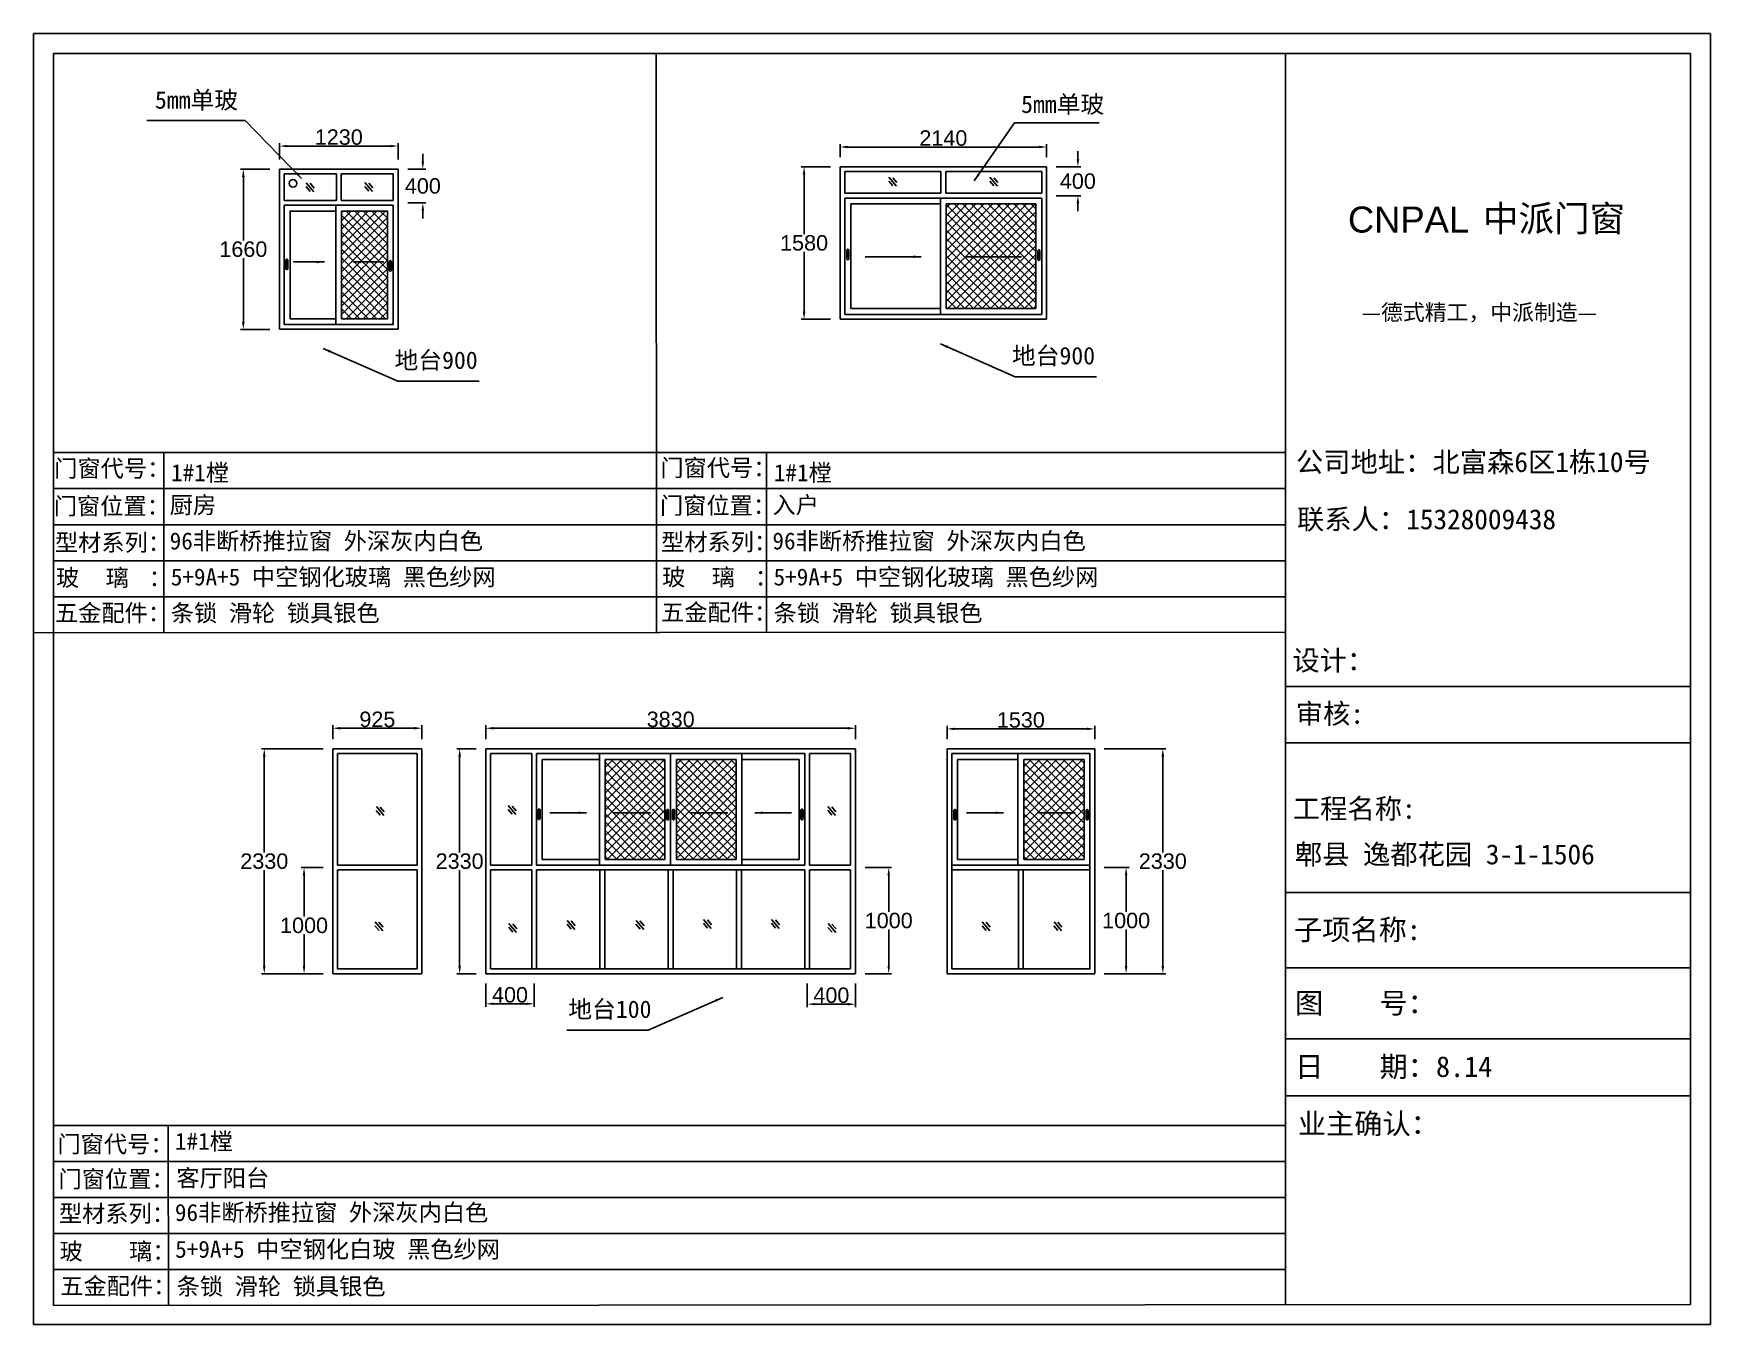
# Model space of a CAD drawing. Header units: inches. Extents: x -138455 to 599497, y -747149 to 13167.
# Drawn here: x 520284 to 537659, y -321269 to -307895 of the extents above; entities that cross this region are included whole.
import ezdxf

# ---------------------------------------------------------------- set-up
doc = ezdxf.new("R2010")
doc.units = ezdxf.units.IN
doc.header["$MEASUREMENT"] = 0
doc.header["$PDMODE"] = 35
doc.header["$PDSIZE"] = -3
doc.layers.add('0 @ 1', color=7, linetype='Continuous')
doc.styles.add('Annotative', font='arialbd.ttf')
doc.styles.add('MtXpl_', font='')
doc.styles.add('MtXpl__1', font='')
doc.styles.get("Standard").update_dxf_attribs({"font": 'arial.ttf'})
doc.styles.get('MtXpl_').set_extended_font_data('SimSun')
doc.styles.get('MtXpl__1').set_extended_font_data('SimSun', bold=True)
doc.dimstyles.get("Standard").update_dxf_attribs({"dimtxt": 80, "dimasz": 70, "dimexe": 40, "dimexo": 80, "dimgap": 0, "dimtad": 1, "dimtih": 1, "dimtoh": 1, "dimdec": 0, "dimzin": 0, "dimdsep": 46, "dimtxsty": 'Standard', "dimcen": 0.09, "dimadec": 0, "dimazin": 0, "dimtfac": 1, "dimtdec": 0, "dimtofl": 0, "dimtmove": 0, "dimatfit": 3, "dimfxl": 0, "dimtolj": 1, "dimtzin": 0, "dimarcsym": 0})

msp = doc.modelspace()

# ---------------------------------------------------------------- texts
msp.add_text('CNPAL', height=269.64).set_placement((533903.1, -309957.2))
for s, height, style, p in [('中派门窗', 269.64, 'MtXpl_', (535303.2, -309946.1)), ('—德式精工，中派制造—', 165.935, 'MtXpl_', (534044.1, -310866.2)), ('公司地址：北富森6区1栋10号', 207.419, 'MtXpl_', (533364.4, -312437.9)), ('1#1樘', 176.38, 'MtXpl__1', (521709.1, -312533.3)), ('1#1樘', 176.38, 'MtXpl__1', (527954.7, -312533.3)), ('厨房', 176.38, 'MtXpl__1', (521694.6, -312867)), ('入户', 176.38, 'MtXpl__1', (527940.3, -312867)), ('联系人：15328009438', 207.419, 'MtXpl_', (533375.7, -313030.9)), ('96非断桥推拉窗 外深灰内白色', 176.385, 'MtXpl__1', (521694.6, -313240.1)), ('96非断桥推拉窗 外深灰内白色', 176.385, 'MtXpl__1', (527940.3, -313240.1)), ('5+9A+5 中空钢化玻璃 黑色纱网 ', 176.385, 'MtXpl__1', (521706.3, -313613.2)), ('5+9A+5 中空钢化玻璃 黑色纱网 ', 176.385, 'MtXpl__1', (527951.9, -313613.2)), ('条锁 滑轮 锁具银色 ', 176.385, 'MtXpl__1', (521706.3, -313986.3)), ('条锁 滑轮 锁具银色 ', 176.385, 'MtXpl__1', (527951.9, -313986.3)), ('设计：', 207.42, 'MtXpl_', (533327.1, -314492.8)), ('审核:', 207.42, 'MtXpl_', (533362.7, -315045.2)), ('工程名称:', 207.42, 'MtXpl_', (533332.3, -316029)), ('郫县 逸都花园 3-1-1506', 207.419, 'MtXpl_', (533352, -316502)), ('子项名称:', 214.34, 'MtXpl_', (533344.3, -317286.3)), ('图    号：', 214.34, 'MtXpl_', (533354.5, -318046.3)), ('日    期：8.14', 214.336, 'MtXpl_', (533355.2, -318704.8)), ('业主确认：', 214.34, 'MtXpl_', (533384, -319296.1)), ('门窗代号：', 176.38, 'MtXpl__1', (520531.9, -319488.7)), ('门窗位置：', 176.38, 'MtXpl__1', (520543.1, -319850.9)), ('型材系列：', 176.38, 'MtXpl__1', (520546.7, -320208)), ('玻    璃：', 176.38, 'MtXpl__1', (520554.2, -320598.7)), ('五金配件：', 176.38, 'MtXpl__1', (520560.4, -320957.9))]:
    msp.add_text(s, height=height, dxfattribs=dict(style=style)).set_placement(p)
at = {"char_height": 176.385, "attachment_point": 1, "style": 'MtXpl__1'}
for s, width, insert in [('{\\fSimSun|b1|i0|c134|p2;1#1樘}', 4396.385, (521749.3, -319283.3)), ('{\\fSimSun|b1|i0|c134|p2;客厅阳台}', 4396.385, (521763.9, -319663.5)), ('{\\fSimSun|b1|i0|c134|p2;96非断桥推拉窗 外深灰内白色}', 9006.576, (521748.8, -320020.7)), ('{\\fSimSun|b1|i0|c134|p2;5+9A+5 中空钢化白玻 黑色纱网}', 7839.588, (521751.5, -320401.5)), ('{\\fSimSun|b1|i0|c134|p2;条锁 滑轮 锁具银色 }', 7563.173, (521767, -320785.8))]:
    msp.add_mtext_dynamic_manual_height_columns(s, width=width, gutter_width=903.5, heights=[0], dxfattribs=dict(at, insert=insert))
at = {"layer": '0 @ 1', "style": 'Annotative'}
for s, p in [('门窗代号：', (520498, -312488.5)), ('门窗代号：', (526778.9, -312482.6)), ('门窗位置：', (520494.2, -312878.8)), ('门窗位置：', (526775.1, -312872.9)), ('型材系列：', (520505.3, -313256.3)), ('型材系列：', (526786.2, -313250.5)), ('玻    璃   ：', (520516.7, -313620.7)), ('玻    璃   ：', (526797.6, -313614.9)), ('五金配件：', (520505.6, -313985.5)), ('五金配件：', (526786.5, -313979.7))]:
    msp.add_text(s, height=176.38, dxfattribs=at).set_placement(p)
at = {"layer": '0 @ 1', "char_height": 180.693, "style": 'Annotative'}
for s, insert, attachment_point in [('{\\fSimSun|b1|i0|c134|p2;5mm单玻}', (521542.1, -308492.9), 1), ('{\\fSimSun|b1|i0|c134|p2;5mm单玻}', (531378.1, -308537.5), 3), ('{\\fSimSun|b1|i0|c134|p2;地台900}', (524024.3, -311188.7), 1), ('{\\fSimSun|b1|i0|c134|p2;地台900}', (530421.4, -311142.1), 1), ('{\\fSimSun|b1|i0|c134|p2;地台100}', (526686.5, -317912.6), 3)]:
    msp.add_mtext_dynamic_manual_height_columns(s, width=1237.966, gutter_width=903.5, heights=[0], dxfattribs=dict(at, insert=insert, attachment_point=attachment_point))

# ---------------------------------------------------------------- blocks, each defined once
blk = doc.blocks.new('*D1185')
at = {"color": 0, "lineweight": -2, "transparency": 16777216}
for p, q in [((530881, -309275), (531135, -309275)), ((531105, -309195), (531105, -309115)), ((530881, -309575), (531135, -309575)), ((531105, -309655), (531105, -309735))]:
    blk.add_line(p, q, dxfattribs=at)
at = {"color": 0, "transparency": 16777216}
for points in [[(531092, -309195), (531119, -309195), (531105, -309275)], [(531092, -309655), (531119, -309655), (531105, -309575)]]:
    blk.add_solid(points, dxfattribs=at)
at = {"layer": 'Defpoints', "color": 0, "transparency": 16777216}
for p in [(530781, -309275), (531105, -309275), (530781, -309575)]:
    blk.add_point(p, dxfattribs=at)
at = {"color": 0, "transparency": 16777216, "insert": (531105, -309425), "char_height": 160, "attachment_point": 5}
blk.add_mtext('\\A1;400', dxfattribs=at)
blk = doc.blocks.new('*D1186')
at = {"color": 0, "lineweight": -2, "transparency": 16777216}
for p, q in [((528641, -309175), (528641, -309041)), ((528721, -309071), (530701, -309071)), ((530781, -309175), (530781, -309041))]:
    blk.add_line(p, q, dxfattribs=at)
at = {"color": 0, "transparency": 16777216}
for points in [[(528721, -309057), (528721, -309084), (528641, -309071)], [(530701, -309057), (530701, -309084), (530781, -309071)]]:
    blk.add_solid(points, dxfattribs=at)
at = {"layer": 'Defpoints', "color": 0, "transparency": 16777216}
for p in [(530781, -309071), (528641, -309275), (530781, -309275)]:
    blk.add_point(p, dxfattribs=at)
at = {"color": 0, "transparency": 16777216, "insert": (529711, -308979), "char_height": 160, "attachment_point": 5}
blk.add_mtext('\\A1;2140', dxfattribs=at)
blk = doc.blocks.new('*D1187')
at = {"color": 0, "lineweight": -2, "transparency": 16777216}
for p, q in [((528541, -309275), (528238, -309275)), ((528268, -309355), (528268, -309973)), ((528268, -310775), (528268, -310156)), ((528541, -310855), (528238, -310855))]:
    blk.add_line(p, q, dxfattribs=at)
at = {"color": 0, "transparency": 16777216}
for points in [[(528254, -309355), (528281, -309355), (528268, -309275)], [(528254, -310775), (528281, -310775), (528268, -310855)]]:
    blk.add_solid(points, dxfattribs=at)
at = {"layer": 'Defpoints', "color": 0, "transparency": 16777216}
for p in [(528641, -309275), (528268, -310855), (528641, -310855)]:
    blk.add_point(p, dxfattribs=at)
at = {"color": 0, "transparency": 16777216, "insert": (528268, -310065), "char_height": 160, "attachment_point": 5}
blk.add_mtext('\\A1;1580', dxfattribs=at)
blk = doc.blocks.new('123as')
at = {"color": 0}
for p, q in [((90194, 51330), (90312, 51470)), ((90189, 51387), (90252, 51462)), ((90251, 51335), (90314, 51410))]:
    blk.add_line(p, q, dxfattribs=at)
blk = doc.blocks.new('*D1188')
at = {"color": 0, "lineweight": -2, "transparency": 16777216}
for p, q in [((524318, -309220), (524318, -309140)), ((524162, -309300), (524348, -309300)), ((524162, -309650), (524348, -309650)), ((524318, -309730), (524318, -309810))]:
    blk.add_line(p, q, dxfattribs=at)
at = {"color": 0, "transparency": 16777216}
for points in [[(524304, -309220), (524331, -309220), (524318, -309300)], [(524304, -309730), (524331, -309730), (524318, -309650)]]:
    blk.add_solid(points, dxfattribs=at)
at = {"layer": 'Defpoints', "color": 0, "transparency": 16777216}
for p in [(524062, -309300), (524318, -309300), (524062, -309650)]:
    blk.add_point(p, dxfattribs=at)
at = {"color": 0, "transparency": 16777216, "insert": (524318, -309475), "char_height": 160, "attachment_point": 5}
blk.add_mtext('\\A1;400', dxfattribs=at)
blk = doc.blocks.new('*D1189')
at = {"color": 0, "lineweight": -2, "transparency": 16777216}
for p, q in [((522832, -309200), (522832, -309031)), ((522912, -309061), (523982, -309061)), ((524062, -309200), (524062, -309031))]:
    blk.add_line(p, q, dxfattribs=at)
at = {"color": 0, "transparency": 16777216}
for points in [[(522912, -309048), (522912, -309074), (522832, -309061)], [(523982, -309048), (523982, -309074), (524062, -309061)]]:
    blk.add_solid(points, dxfattribs=at)
at = {"layer": 'Defpoints', "color": 0, "transparency": 16777216}
for p in [(524062, -309061), (522832, -309300), (524062, -309300)]:
    blk.add_point(p, dxfattribs=at)
at = {"color": 0, "transparency": 16777216, "insert": (523447, -308969), "char_height": 160, "attachment_point": 5}
blk.add_mtext('\\A1;1230', dxfattribs=at)
blk = doc.blocks.new('*D1190')
at = {"color": 0, "lineweight": -2, "transparency": 16777216}
for p, q in [((522732, -309300), (522428, -309300)), ((522458, -309380), (522458, -310038)), ((522458, -310880), (522458, -310221)), ((522732, -310960), (522428, -310960))]:
    blk.add_line(p, q, dxfattribs=at)
at = {"color": 0, "transparency": 16777216}
for points in [[(522444, -309380), (522471, -309380), (522458, -309300)], [(522444, -310880), (522471, -310880), (522458, -310960)]]:
    blk.add_solid(points, dxfattribs=at)
at = {"layer": 'Defpoints', "color": 0, "transparency": 16777216}
for p in [(522832, -309300), (522458, -310960), (522832, -310960)]:
    blk.add_point(p, dxfattribs=at)
at = {"color": 0, "transparency": 16777216, "insert": (522458, -310130), "char_height": 160, "attachment_point": 5}
blk.add_mtext('\\A1;1660', dxfattribs=at)
blk = doc.blocks.new('*D1191')
at = {"color": 0, "lineweight": -2, "transparency": 16777216}
for p, q in [((528901, -316535), (529175, -316535)), ((529145, -316615), (529145, -316994)), ((529145, -317555), (529145, -317177)), ((528901, -317635), (529175, -317635))]:
    blk.add_line(p, q, dxfattribs=at)
at = {"color": 0, "transparency": 16777216}
for points in [[(529132, -316615), (529158, -316615), (529145, -316535)], [(529132, -317555), (529158, -317555), (529145, -317635)]]:
    blk.add_solid(points, dxfattribs=at)
at = {"layer": 'Defpoints', "color": 0, "transparency": 16777216}
for p in [(528801, -316535), (528801, -317635), (529145, -317635)]:
    blk.add_point(p, dxfattribs=at)
at = {"color": 0, "transparency": 16777216, "insert": (529145, -317085), "char_height": 160, "attachment_point": 5}
blk.add_mtext('\\A1;1000', dxfattribs=at)
blk = doc.blocks.new('*D1192')
at = {"color": 0, "lineweight": -2, "transparency": 16777216}
for p, q in [((524971, -317735), (524971, -317977)), ((525471, -317735), (525471, -317977)), ((525051, -317947), (525391, -317947))]:
    blk.add_line(p, q, dxfattribs=at)
at = {"color": 0, "transparency": 16777216}
for points in [[(525051, -317934), (525051, -317960), (524971, -317947)], [(525391, -317934), (525391, -317960), (525471, -317947)]]:
    blk.add_solid(points, dxfattribs=at)
at = {"layer": 'Defpoints', "color": 0, "transparency": 16777216}
for p in [(524971, -317635), (525471, -317635), (525471, -317947)]:
    blk.add_point(p, dxfattribs=at)
at = {"color": 0, "transparency": 16777216, "insert": (525221, -317855), "char_height": 160, "attachment_point": 5}
blk.add_mtext('\\A1;400', dxfattribs=at)
blk = doc.blocks.new('*D1193')
at = {"color": 0, "lineweight": -2, "transparency": 16777216}
for p, q in [((528301, -317735), (528301, -317981)), ((528801, -317735), (528801, -317981)), ((528381, -317951), (528721, -317951))]:
    blk.add_line(p, q, dxfattribs=at)
at = {"color": 0, "transparency": 16777216}
for points in [[(528381, -317938), (528381, -317964), (528301, -317951)], [(528721, -317938), (528721, -317964), (528801, -317951)]]:
    blk.add_solid(points, dxfattribs=at)
at = {"layer": 'Defpoints', "color": 0, "transparency": 16777216}
for p in [(528301, -317635), (528801, -317635), (528801, -317951)]:
    blk.add_point(p, dxfattribs=at)
at = {"color": 0, "transparency": 16777216, "insert": (528551, -317859), "char_height": 160, "attachment_point": 5}
blk.add_mtext('\\A1;400', dxfattribs=at)
blk = doc.blocks.new('*D1194')
at = {"color": 0, "lineweight": -2, "transparency": 16777216}
for p, q in [((524971, -315205), (524971, -315062)), ((525051, -315092), (528721, -315092)), ((528801, -315205), (528801, -315062))]:
    blk.add_line(p, q, dxfattribs=at)
at = {"color": 0, "transparency": 16777216}
for points in [[(525051, -315079), (525051, -315106), (524971, -315092)], [(528721, -315079), (528721, -315106), (528801, -315092)]]:
    blk.add_solid(points, dxfattribs=at)
at = {"layer": 'Defpoints', "color": 0, "transparency": 16777216}
for p in [(528801, -315092), (524971, -315305), (528801, -315305)]:
    blk.add_point(p, dxfattribs=at)
at = {"color": 0, "transparency": 16777216, "insert": (526886, -315001), "char_height": 160, "attachment_point": 5}
blk.add_mtext('\\A1;3830', dxfattribs=at)
blk = doc.blocks.new('123z')
at = {"color": 0}
for points in [[(94078, 52755), (94078, 52755, 0.414214), (94088, 52765), (94088, 52845, 0.414214), (94078, 52855), (94078, 52855, 0.414214), (94068, 52845), (94068, 52765, 0.414214)], [(94078, 52775), (94078, 52775, 0.414214), (94083, 52780), (94083, 52830, 0.414214), (94078, 52835), (94078, 52835, 0.414214), (94073, 52830), (94073, 52780, 0.414214)]]:
    blk.add_lwpolyline(points, format="xyb", close=True, dxfattribs=at)
blk = doc.blocks.new('*D1195')
at = {"color": 0, "lineweight": -2, "transparency": 16777216}
for p, q in [((523384, -315205), (523384, -315062)), ((523464, -315092), (524229, -315092)), ((524309, -315205), (524309, -315062))]:
    blk.add_line(p, q, dxfattribs=at)
at = {"color": 0, "transparency": 16777216}
for points in [[(523464, -315079), (523464, -315106), (523384, -315092)], [(524229, -315079), (524229, -315106), (524309, -315092)]]:
    blk.add_solid(points, dxfattribs=at)
at = {"layer": 'Defpoints', "color": 0, "transparency": 16777216}
for p in [(524309, -315092), (523384, -315305), (524309, -315305)]:
    blk.add_point(p, dxfattribs=at)
at = {"color": 0, "transparency": 16777216, "insert": (523847, -315001), "char_height": 160, "attachment_point": 5}
blk.add_mtext('\\A1;925', dxfattribs=at)
blk = doc.blocks.new('*D1196')
at = {"color": 0, "lineweight": -2, "transparency": 16777216}
for p, q in [((523284, -315305), (522645, -315305)), ((522675, -315385), (522675, -316379)), ((522675, -317555), (522675, -316562)), ((523284, -317635), (522645, -317635))]:
    blk.add_line(p, q, dxfattribs=at)
at = {"color": 0, "transparency": 16777216}
for points in [[(522661, -315385), (522688, -315385), (522675, -315305)], [(522661, -317555), (522688, -317555), (522675, -317635)]]:
    blk.add_solid(points, dxfattribs=at)
at = {"layer": 'Defpoints', "color": 0, "transparency": 16777216}
for p in [(523384, -315305), (522675, -317635), (523384, -317635)]:
    blk.add_point(p, dxfattribs=at)
at = {"color": 0, "transparency": 16777216, "insert": (522675, -316470), "char_height": 160, "attachment_point": 5}
blk.add_mtext('\\A1;2330', dxfattribs=at)
blk = doc.blocks.new('*D1197')
at = {"color": 0, "lineweight": -2, "transparency": 16777216}
for p, q in [((523284, -316535), (523057, -316535)), ((523087, -316615), (523087, -317044)), ((523087, -317555), (523087, -317227)), ((523284, -317635), (523057, -317635))]:
    blk.add_line(p, q, dxfattribs=at)
at = {"color": 0, "transparency": 16777216}
for points in [[(523074, -316615), (523100, -316615), (523087, -316535)], [(523074, -317555), (523100, -317555), (523087, -317635)]]:
    blk.add_solid(points, dxfattribs=at)
at = {"layer": 'Defpoints', "color": 0, "transparency": 16777216}
for p in [(523384, -316535), (523087, -317635), (523384, -317635)]:
    blk.add_point(p, dxfattribs=at)
at = {"color": 0, "transparency": 16777216, "insert": (523087, -317135), "char_height": 160, "attachment_point": 5}
blk.add_mtext('\\A1;1000', dxfattribs=at)
blk = doc.blocks.new('*D1198')
at = {"color": 0, "lineweight": -2, "transparency": 16777216}
for p, q in [((531379, -316535), (531635, -316535)), ((531605, -316615), (531605, -316994)), ((531605, -317555), (531605, -317177)), ((531379, -317635), (531635, -317635))]:
    blk.add_line(p, q, dxfattribs=at)
at = {"color": 0, "transparency": 16777216}
for points in [[(531591, -316615), (531618, -316615), (531605, -316535)], [(531591, -317555), (531618, -317555), (531605, -317635)]]:
    blk.add_solid(points, dxfattribs=at)
at = {"layer": 'Defpoints', "color": 0, "transparency": 16777216}
for p in [(531279, -316535), (531279, -317635), (531605, -317635)]:
    blk.add_point(p, dxfattribs=at)
at = {"color": 0, "transparency": 16777216, "insert": (531605, -317085), "char_height": 160, "attachment_point": 5}
blk.add_mtext('\\A1;1000', dxfattribs=at)
blk = doc.blocks.new('*D1199')
at = {"color": 0, "lineweight": -2, "transparency": 16777216}
for p, q in [((529749, -315205), (529749, -315069)), ((529829, -315099), (531199, -315099)), ((531279, -315205), (531279, -315069))]:
    blk.add_line(p, q, dxfattribs=at)
at = {"color": 0, "transparency": 16777216}
for points in [[(529829, -315086), (529829, -315112), (529749, -315099)], [(531199, -315086), (531199, -315112), (531279, -315099)]]:
    blk.add_solid(points, dxfattribs=at)
at = {"layer": 'Defpoints', "color": 0, "transparency": 16777216}
for p in [(531279, -315099), (529749, -315305), (531279, -315305)]:
    blk.add_point(p, dxfattribs=at)
at = {"color": 0, "transparency": 16777216, "insert": (530514, -315007), "char_height": 160, "attachment_point": 5}
blk.add_mtext('\\A1;1530', dxfattribs=at)
blk = doc.blocks.new('*D1200')
at = {"color": 0, "lineweight": -2, "transparency": 16777216}
for p, q in [((531379, -315305), (532015, -315305)), ((531985, -315385), (531985, -316379)), ((531985, -317555), (531985, -316562)), ((531379, -317635), (532015, -317635))]:
    blk.add_line(p, q, dxfattribs=at)
at = {"color": 0, "transparency": 16777216}
for points in [[(531972, -315385), (531999, -315385), (531985, -315305)], [(531972, -317555), (531999, -317555), (531985, -317635)]]:
    blk.add_solid(points, dxfattribs=at)
at = {"layer": 'Defpoints', "color": 0, "transparency": 16777216}
for p in [(531279, -315305), (531279, -317635), (531985, -317635)]:
    blk.add_point(p, dxfattribs=at)
at = {"color": 0, "transparency": 16777216, "insert": (531985, -316470), "char_height": 160, "attachment_point": 5}
blk.add_mtext('\\A1;2330', dxfattribs=at)
blk = doc.blocks.new('*D1205')
at = {"color": 0, "lineweight": -2, "transparency": 16777216}
for p, q in [((524871, -315305), (524669, -315305)), ((524699, -315385), (524699, -316379)), ((524699, -317555), (524699, -316562)), ((524871, -317635), (524669, -317635))]:
    blk.add_line(p, q, dxfattribs=at)
at = {"color": 0, "transparency": 16777216}
for points in [[(524686, -315385), (524713, -315385), (524699, -315305)], [(524686, -317555), (524713, -317555), (524699, -317635)]]:
    blk.add_solid(points, dxfattribs=at)
at = {"layer": 'Defpoints', "color": 0, "transparency": 16777216}
for p in [(524971, -315305), (524699, -317635), (524971, -317635)]:
    blk.add_point(p, dxfattribs=at)
at = {"color": 0, "transparency": 16777216, "insert": (524699, -316470), "char_height": 160, "attachment_point": 5}
blk.add_mtext('\\A1;2330', dxfattribs=at)

# ---------------------------------------------------------------- dimensions: what is measured, and where the dimension line sits
for base, p1, p2, picture, middle in [((524061.7, -309061), (522831.7, -309299.6), (524061.7, -309299.6), '*D1189', (523446.7, -308969.3)), ((530780.9, -309070.6), (528640.9, -309274.6), (530780.9, -309274.6), '*D1186', (529710.9, -308978.9)), ((524309, -315092.3), (523384, -315305.4), (524309, -315305.4), '*D1195', (523846.5, -315000.6)), ((528800.5, -315092.3), (524970.5, -315305.4), (528800.5, -315305.4), '*D1194', (526885.5, -315000.6)), ((531279.2, -315099), (529749.2, -315305.4), (531279.2, -315305.4), '*D1199', (530514.2, -315007.2))]:
    dim = msp.add_linear_dim(base=base, p1=p1, p2=p2, dimstyle='Standard', override={"dimtxt": 160, "dimasz": 80, "dimexe": 30, "dimexo": 100, "dimgap": 10})
    dim.commit()
    dim.dimension.update_dxf_attribs({"geometry": picture, "text_midpoint": middle})
for base, p1, p2, text, picture, middle in [((524317.6, -309299.6), (524061.7, -309649.6), (524061.7, -309299.6), '400', '*D1188', (524317.6, -309474.6)), ((531105.5, -309274.6), (530780.9, -309574.6), (530780.9, -309274.6), '400', '*D1185', (531105.5, -309424.6)), ((529145.1, -317635.4), (528800.5, -316535.4), (528800.5, -317635.4), '1000', '*D1191', (529145.1, -317085.4)), ((531604.6, -317635.4), (531279.2, -316535.4), (531279.2, -317635.4), '1000', '*D1198', (531604.6, -317085.4))]:
    dim = msp.add_linear_dim(base=base, p1=p1, p2=p2, angle=90, text=text, dimstyle='Standard', override={"dimtxt": 160, "dimasz": 80, "dimexe": 30, "dimexo": 100, "dimgap": 10})
    dim.commit()
    dim.dimension.update_dxf_attribs({"geometry": picture, "text_midpoint": middle})
for base, p1, p2, picture, middle in [((528267.8, -310854.6), (528640.9, -309274.6), (528640.9, -310854.6), '*D1187', (528267.8, -310064.6)), ((522457.6, -310959.6), (522831.7, -309299.6), (522831.7, -310959.6), '*D1190', (522457.6, -310129.6)), ((524699.5, -317635.4), (524970.5, -315305.4), (524970.5, -317635.4), '*D1205', (524699.5, -316470.4)), ((531985.2, -317635.4), (531279.2, -315305.4), (531279.2, -317635.4), '*D1200', (531985.2, -316470.4))]:
    dim = msp.add_linear_dim(base=base, p1=p1, p2=p2, angle=90, dimstyle='Standard', override={"dimtxt": 160, "dimasz": 80, "dimexe": 30, "dimexo": 100, "dimgap": 10})
    dim.commit()
    dim.dimension.update_dxf_attribs({"geometry": picture, "text_midpoint": middle})
dim = msp.add_linear_dim(base=(522674.7, -317635.4), p1=(523384, -315305.4), p2=(523384, -317635.4), angle=90, dimstyle='Standard', override={"dimtxt": 160, "dimasz": 80, "dimexe": 30, "dimexo": 100, "dimgap": 10})
dim.commit()
dim.dimension.update_dxf_attribs({"geometry": '*D1196', "text_midpoint": (522674.7, -316470.4), "dimtype": 160})
dim = msp.add_linear_dim(base=(523087.1, -317635.4), p1=(523384, -316535.4), p2=(523384, -317635.4), angle=90, text='1000', dimstyle='Standard', override={"dimtxt": 160, "dimasz": 80, "dimexe": 30, "dimexo": 100, "dimgap": 10})
dim.commit()
dim.dimension.update_dxf_attribs({"geometry": '*D1197', "text_midpoint": (523087.1, -317135.4), "dimtype": 160})
for base, p1, p2, picture, middle in [((525470.5, -317947), (524970.5, -317635.4), (525470.5, -317635.4), '*D1192', (525220.5, -317947)), ((528800.5, -317951.1), (528300.5, -317635.4), (528800.5, -317635.4), '*D1193', (528550.5, -317951.1))]:
    dim = msp.add_linear_dim(base=base, p1=p1, p2=p2, text='400', dimstyle='Standard', override={"dimtxt": 160, "dimasz": 80, "dimexe": 30, "dimexo": 100, "dimgap": 10})
    dim.commit()
    dim.dimension.update_dxf_attribs({"geometry": picture, "text_midpoint": middle, "dimtype": 160})

# ---------------------------------------------------------------- hatches: boundary and pattern name
h = msp.add_hatch()
h.set_pattern_fill('ANSI37', color=256, scale=500)
h.set_pattern_definition([(45, (21503.86, -9947.84), (-44.194174, 44.194174), []), (135, (21503.86, -9947.84), (-44.194174, -44.194174), [])])
h.paths.add_polyline_path([(523476.7, -310849.6), (523951.7, -310849.6), (523951.7, -309734.6), (523476.7, -309734.6)])
h = msp.add_hatch()
h.set_pattern_fill('ANSI37', color=256, scale=500)
h.set_pattern_definition([(45, (27314.12, -12124.006), (-44.194174, 44.194174), []), (135, (27314.12, -12124.006), (-44.194174, -44.194174), [])])
h.paths.add_polyline_path([(529740.9, -310744.6), (530670.9, -310744.6), (530670.9, -309659.6), (529740.9, -309659.6)])
h = msp.add_hatch()
h.set_pattern_fill('ANSI37', color=256, scale=500)
h.set_pattern_definition([(45, (11814.73, -12210.82), (-44.194174, 44.194174), []), (135, (11814.73, -12210.82), (-44.194174, -44.194174), [])])
h.paths.add_polyline_path([(526825.5, -315415.4), (526208, -315415.4), (526208, -316450.4), (526825.5, -316450.4)])
h.paths.add_polyline_path([(526945.5, -316450.4), (527563, -316450.4), (527563, -315415.4), (526945.5, -315415.4)])
h.paths.add_polyline_path([(531169.2, -315415.4), (530544.2, -315415.4), (530544.2, -316450.4), (531169.2, -316450.4)])

# ---------------------------------------------------------------- linework, layer by layer
for p, q in [((537659.4, -307895.3), (520284.1, -307895.3)), ((520284.1, -321268.9), (520284.1, -307895.3)), ((537659.4, -307895.3), (537659.4, -321268.9)), ((520491.5, -308102.1), (537452.7, -308102.1)), ((520491.5, -321073.2), (520491.5, -308102.1)), ((526738.2, -314101), (526733.8, -308102.1)), ((533256.4, -308102.1), (533256.4, -321062.4)), ((537452.7, -308102.1), (537452.7, -321061.6)), ((530780.9, -309274.6), (528640.9, -309274.6)), ((528640.9, -309274.6), (528640.9, -310854.6)), ((530780.9, -310854.6), (530780.9, -309274.6)), ((524061.7, -309299.6), (522831.7, -309299.6)), ((522831.7, -309299.6), (522831.7, -310959.6)), ((523421.7, -309624.6), (523421.7, -309349.6)), ((523471.7, -309624.6), (523471.7, -309349.6)), ((524061.7, -310959.6), (524061.7, -309299.6)), ((528690.9, -309324.6), (528690.9, -309549.6)), ((529685.9, -309324.6), (528690.9, -309324.6)), ((529685.9, -309324.6), (529685.9, -309549.6)), ((530730.9, -309324.6), (529735.9, -309324.6)), ((529735.9, -309324.6), (529735.9, -309549.6)), ((530730.9, -309549.6), (530730.9, -309324.6)), ((522881.7, -309624.6), (523421.7, -309624.6)), ((523471.7, -309624.6), (524011.7, -309624.6)), ((529685.9, -309549.6), (528690.9, -309549.6)), ((529740.9, -309599.6), (528690.9, -309599.6)), ((528690.9, -309599.6), (528690.9, -310804.6)), ((529680.9, -309599.6), (529680.9, -310804.6)), ((530730.9, -309549.6), (529735.9, -309549.6)), ((530730.9, -309599.6), (529740.9, -309599.6)), ((530730.9, -310804.6), (530730.9, -309599.6)), ((522881.7, -309674.6), (524011.7, -309674.6)), ((523416.7, -309674.6), (523416.7, -310909.6)), ((523476.7, -309734.6), (523476.7, -310849.6)), ((528750.9, -309659.6), (528750.9, -310744.6)), ((529680.9, -309659.6), (528750.9, -309659.6)), ((529740.9, -309659.6), (529740.9, -310744.6)), ((530670.9, -309659.6), (529740.9, -309659.6)), ((530670.9, -310744.6), (530670.9, -309659.6)), ((528690.9, -310804.6), (530730.9, -310804.6)), ((528750.9, -310744.6), (529680.9, -310744.6)), ((529740.9, -310744.6), (530670.9, -310744.6)), ((522831.7, -310959.6), (524061.7, -310959.6)), ((528640.9, -310854.6), (530780.9, -310854.6)), ((520491.2, -312237), (533256.4, -312237)), ((521634.4, -312237), (521634.4, -314102.6)), ((527880.1, -312237), (527880.1, -314102.6)), ((520491.2, -312610.2), (533256.4, -312610.2)), ((520491.2, -312983.3), (533256.4, -312983.3)), ((520491.2, -313356.4), (533256.4, -313356.4)), ((520491.2, -313729.5), (533256.4, -313729.5)), ((520284.1, -314103.2), (533256.4, -314097.7)), ((533256.4, -314660.6), (537452.7, -314660.6)), ((524309, -315305.4), (523384, -315305.4)), ((523384, -315305.4), (523384, -317635.4)), ((524309, -317635.4), (524309, -315305.4)), ((528800.5, -315305.4), (524970.5, -315305.4)), ((524970.5, -315305.4), (524970.5, -317635.4)), ((525020.5, -315355.4), (525020.5, -316510.4)), ((525445.5, -315355.4), (525020.5, -315355.4)), ((525445.5, -315355.4), (525445.5, -316510.4)), ((525495.5, -315355.4), (525495.5, -316510.4)), ((528275.5, -315355.4), (525495.5, -315355.4)), ((526148, -316510.4), (526148, -315355.4)), ((526885.5, -316510.4), (526885.5, -315355.4)), ((527623, -316510.4), (527623, -315355.4)), ((528275.5, -315355.4), (528275.5, -316510.4)), ((528325.5, -315355.4), (528325.5, -316510.4)), ((528750.5, -315355.4), (528325.5, -315355.4)), ((528750.5, -316510.4), (528750.5, -315355.4)), ((528800.5, -317635.4), (528800.5, -315305.4)), ((531279.2, -315305.4), (529749.2, -315305.4)), ((529749.2, -315305.4), (529749.2, -317635.4)), ((530484.2, -316510.4), (530484.2, -315355.4)), ((531279.2, -317635.4), (531279.2, -315305.4)), ((533256.4, -315241.7), (537452.7, -315241.7)), ((526148, -315415.4), (525555.5, -315415.4)), ((525555.5, -315415.4), (525555.5, -316450.4)), ((526825.5, -315415.4), (526208, -315415.4)), ((526208, -316450.4), (526208, -315415.4)), ((526825.5, -316450.4), (526825.5, -315415.4)), ((526945.5, -316450.4), (526945.5, -315415.4)), ((527563, -315415.4), (526945.5, -315415.4)), ((527563, -316450.4), (527563, -315415.4)), ((528215.5, -315415.4), (527623, -315415.4)), ((528215.5, -315415.4), (528215.5, -316450.4)), ((529859.2, -315415.4), (529859.2, -316450.4)), ((530484.2, -315415.4), (529859.2, -315415.4)), ((530544.2, -316450.4), (530544.2, -315415.4)), ((531169.2, -315415.4), (530544.2, -315415.4)), ((531169.2, -316450.4), (531169.2, -315415.4)), ((523434, -316510.4), (524259, -316510.4)), ((523434, -316560.4), (524259, -316560.4)), ((525445.5, -316510.4), (525020.5, -316510.4)), ((525020.5, -316560.4), (525445.5, -316560.4)), ((525020.5, -316560.4), (525020.5, -317585.4)), ((525445.5, -316560.4), (525445.5, -317585.4)), ((525495.5, -316510.4), (528275.5, -316510.4)), ((525495.5, -316560.4), (525495.5, -317585.4)), ((525495.5, -316560.4), (528275.5, -316560.4)), ((525555.5, -316450.4), (526148, -316450.4)), ((526153, -316560.4), (526153, -317585.4)), ((526203, -316560.4), (526203, -317585.4)), ((526208, -316450.4), (526825.5, -316450.4)), ((526860.5, -316560.4), (526860.5, -317585.4)), ((526910.5, -316560.4), (526910.5, -317585.4)), ((526945.5, -316450.4), (527563, -316450.4)), ((527568, -316560.4), (527568, -317585.4)), ((527618, -316560.4), (527618, -317585.4)), ((527623, -316450.4), (528215.5, -316450.4)), ((528275.5, -316560.4), (528275.5, -317585.4)), ((528325.5, -316510.4), (528750.5, -316510.4)), ((528325.5, -316560.4), (528325.5, -317585.4)), ((528325.5, -316560.4), (528750.5, -316560.4)), ((528750.5, -317585.4), (528750.5, -316560.4)), ((529799.2, -316510.4), (531229.2, -316510.4)), ((529799.2, -316560.4), (531229.2, -316560.4)), ((529859.2, -316450.4), (530484.2, -316450.4)), ((530489.2, -316560.4), (530489.2, -317585.4)), ((530539.2, -316560.4), (530539.2, -317585.4)), ((530544.2, -316450.4), (531169.2, -316450.4)), ((533256.4, -316794.6), (537452.7, -316794.6)), ((525020.5, -317585.4), (528750.5, -317585.4)), ((533256.4, -317573.6), (537452.7, -317573.6)), ((523384, -317635.4), (524309, -317635.4)), ((524970.5, -317635.4), (528800.5, -317635.4)), ((529749.2, -317635.4), (531279.2, -317635.4)), ((533256.4, -318309.6), (537452.7, -318309.6)), ((533256.4, -318899.6), (537452.7, -318899.6)), ((520495.3, -319207.1), (533260.5, -319207.1)), ((521680.3, -319207.1), (521681.6, -321072.4)), ((520495.3, -319580.2), (533260.5, -319580.2)), ((520495.3, -319953.4), (533260.5, -319953.4)), ((520495.3, -320326.5), (533260.5, -320326.5)), ((520495.3, -320699.6), (533260.5, -320699.6)), ((520491.5, -321073.2), (537452.7, -321061.6)), ((537659.4, -321268.9), (520284.1, -321268.9))]:
    msp.add_line(p, q)
for points in [[(523421.7, -309349.6), (522881.7, -309349.6), (522881.7, -309624.6)], [(524011.7, -309624.6), (524011.7, -309349.6), (523471.7, -309349.6)], [(522881.7, -309674.6), (522881.7, -310909.6), (524011.7, -310909.6), (524011.7, -309674.6)], [(523416.7, -309734.6), (522941.7, -309734.6), (522941.7, -310849.6), (523416.7, -310849.6)], [(523476.7, -310849.6), (523951.7, -310849.6), (523951.7, -309734.6), (523476.7, -309734.6)], [(524259, -316510.4), (524259, -315355.4), (523434, -315355.4), (523434, -316510.4)], [(523434, -316560.4), (523434, -317585.4), (524259, -317585.4), (524259, -316560.4)]]:
    msp.add_lwpolyline(points)
msp.add_lwpolyline([(529799.2, -317585.4), (531229.2, -317585.4), (531229.2, -315355.4), (529799.2, -315355.4)], close=True)
msp.add_circle((522972.3, -309447.8), 40)

# ---------------------------------------------------------------- block references
for name, p, xscale, yscale, zscale in [('123as', (583478, -343846), -0.6684526412304121, 0.6684526412304121, 0.6684526412304121), ('123as', (584086, -343843.6), -0.6684526412304121, 0.6684526412304121, 0.6684526412304121), ('123as', (589516, -343789.5), -0.6684526412304121, 0.6684526412304121, 0.6684526412304121), ('123as', (590563.2, -343789.5), -0.6684526412304121, 0.6684526412304121, 0.6684526412304121), ('123z', (425681.9, -368019.2), 1.095252602183295, 1.095252602183295, 1.095252602183295), ('123z', (427662, -368026.5), 1.095252602183295, 1.095252602183295, 1.095252602183295), ('123z', (419869.2, -368121.7), 1.095252602183295, 1.095252602183295, 1.095252602183295), ('123z', (420942, -368138), 1.095252602183295, 1.095252602183295, 1.095252602183295), ('123as', (584205.6, -350309), -0.6684526412304121, 0.6684526412304121, 0.6684526412304121), ('123as', (585571.6, -350297.8), -0.6684526412304121, 0.6684526412304121, 0.6684526412304121), ('123z', (422482.9, -373818.7), 1.095252602183295, 1.095252602183295, 1.095252602183295), ('123z', (423814.8, -373822.9), 1.095252602183295, 1.095252602183295, 1.095252602183295), ('123z', (423875.4, -373821.9), 1.095252602183295, 1.095252602183295, 1.095252602183295), ('123z', (425206.9, -373820.3), 1.095252602183295, 1.095252602183295, 1.095252602183295), ('123as', (588884.8, -350307.8), -0.6684526412304121, 0.6684526412304121, 0.6684526412304121), ('123z', (426791.8, -373822.9), 1.095252602183295, 1.095252602183295, 1.095252602183295), ('123z', (428161.3, -373822.9), 1.095252602183295, 1.095252602183295, 1.095252602183295), ('123as', (584192.2, -351502.8), -0.6684526412304121, 0.6684526412304121, 0.6684526412304121), ('123as', (586182.5, -351488.4), -0.6684526412304121, 0.6684526412304121, 0.6684526412304121), ('123as', (586896.9, -351488.4), -0.6684526412304121, 0.6684526412304121, 0.6684526412304121), ('123as', (587595.8, -351477.8), -0.6684526412304121, 0.6684526412304121, 0.6684526412304121), ('123as', (588300, -351477.2), -0.6684526412304121, 0.6684526412304121, 0.6684526412304121), ('123as', (590483.1, -351502.8), -0.6684526412304121, 0.6684526412304121, 0.6684526412304121), ('123as', (591227.2, -351502.8), -0.6684526412304121, 0.6684526412304121, 0.6684526412304121), ('123as', (585579.6, -351519.7), -0.6684526412304121, 0.6684526412304121, 0.6684526412304121), ('123as', (588886.3, -351520.2), -0.6684526412304121, 0.6684526412304121, 0.6684526412304121)]:
    msp.add_blockref(name, p, dxfattribs=dict(xscale=xscale, yscale=yscale, zscale=zscale))

msp.set_redraw_order([(e.dxf.handle, doc.entitydb.next_handle()) for e in msp.query("TEXT MTEXT ATTDEF DIMENSION ARC_DIMENSION")])  # texts and dimensions are drawn at this point

# ---------------------------------------------------------------- leaders
for points in [[(523061.7, -309396.9), (522475.7, -308794.9), (521456.4, -308794.9)], [(530029.4, -309422.6), (530449.3, -308820.6), (531326.8, -308820.6)], [(523299, -310262), (522979, -310262)], [(523594.4, -310262), (523914.4, -310262)], [(529481.6, -310207.8), (528899.7, -310207.8)], [(529940.1, -310207.8), (530522, -310207.8)], [(523283.9, -311157.3), (524059.3, -311497.3), (524900.5, -311497.3)], [(529681, -311110.6), (530456.3, -311450.6), (531297.6, -311450.6)], [(526013.2, -315968.1), (525632.2, -315968.1)], [(526675.5, -315968.1), (526294.5, -315968.1)], [(527095.6, -315968.1), (527476.6, -315968.1)], [(527757.9, -315968.1), (528138.8, -315968.1)], [(530332.8, -315968.1), (529951.8, -315968.1)], [(530695.6, -315968.1), (531076.6, -315968.1)], [(527426.9, -317881.1), (526651.6, -318221.1), (525810.3, -318221.1)]]:
    msp.add_leader(points, dimstyle='Standard', override={"dimtxt": 160, "dimasz": 80, "dimexe": 30, "dimexo": 100, "dimgap": 10, "dimtad": 0})

doc.saveas('drawing.dxf')
